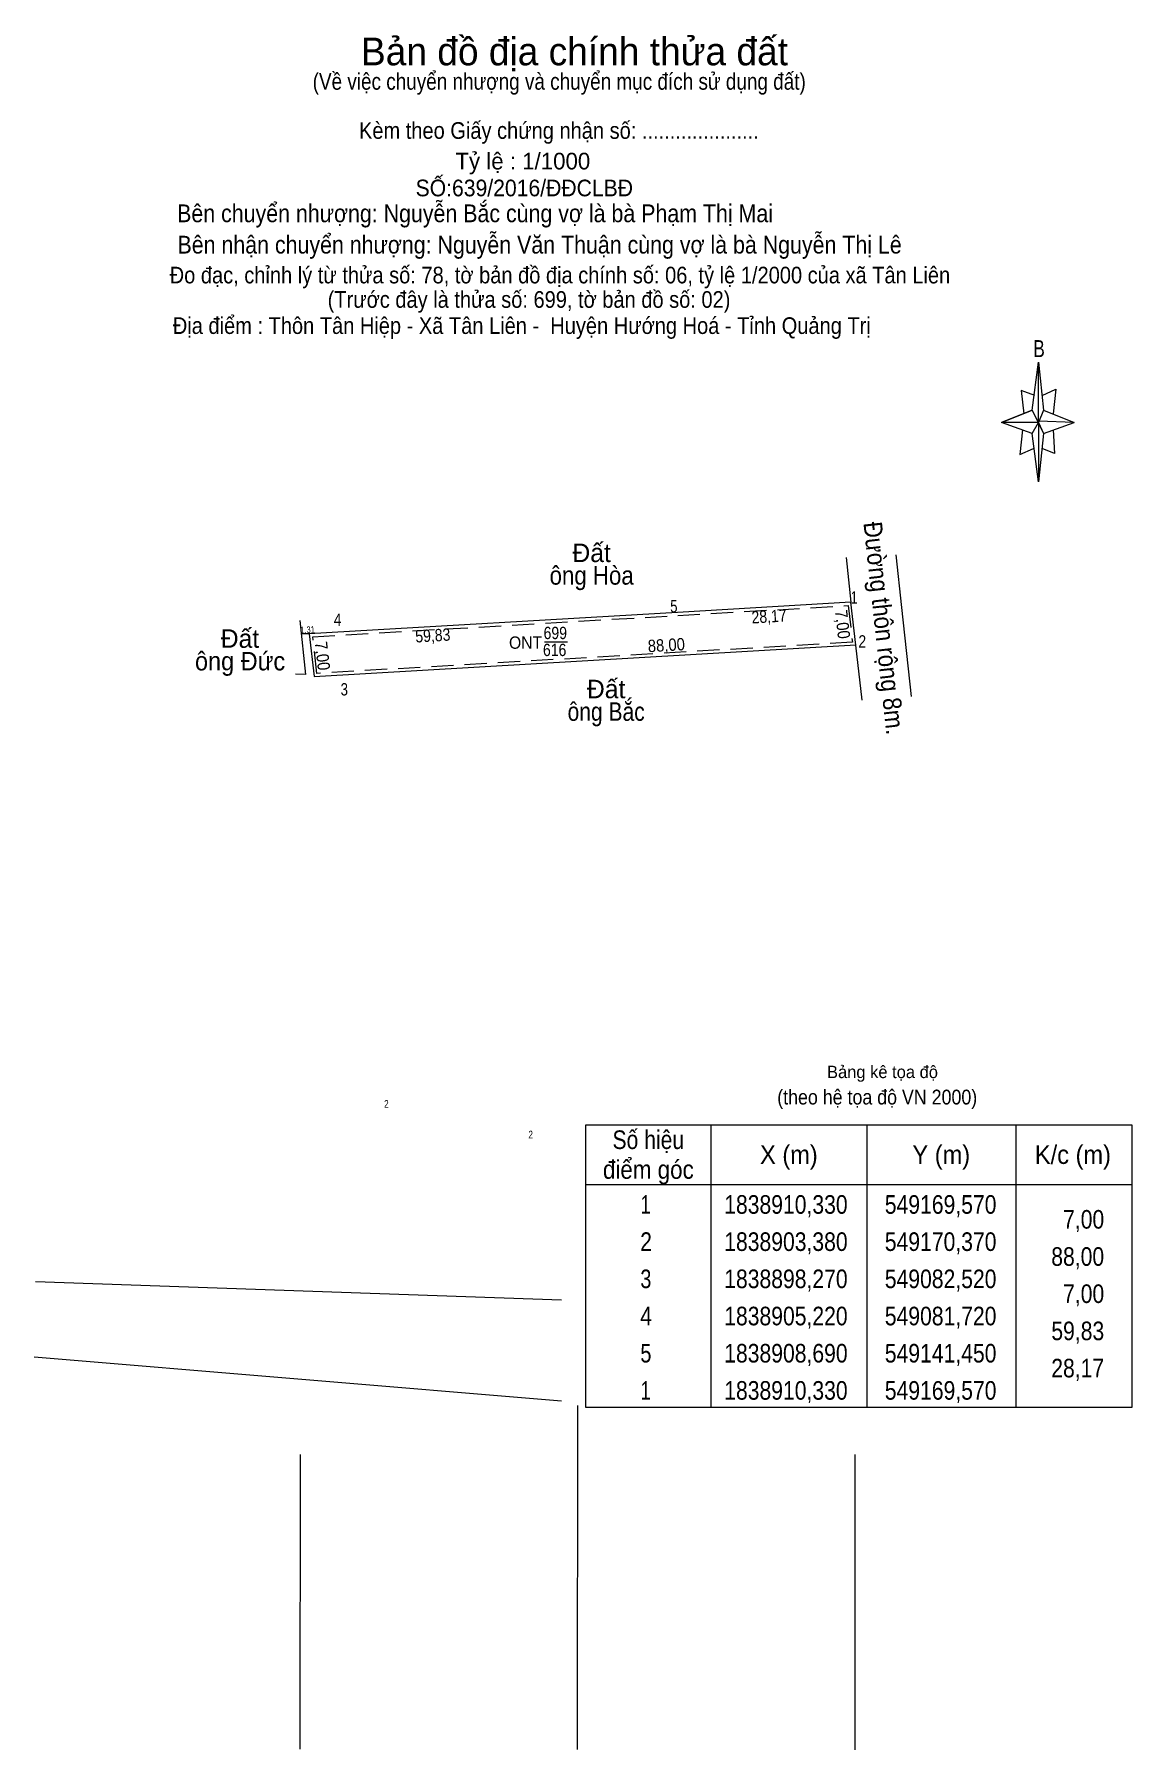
# Model space of a CAD drawing. Header units: metres. Extents: x 547371 to 549215, y 1838188 to 1839010.
# Drawn here: x 549037.1 to 549215.1, y 1838724.3 to 1839002.4 of the extents above; entities that cross this region are included whole.
import ezdxf
from ezdxf.enums import TextEntityAlignment as Align

# ---------------------------------------------------------------- set-up
doc = ezdxf.new("R2010")
doc.units = ezdxf.units.M
doc.header["$LTSCALE"] = 1.2
doc.linetypes.add('DOTTED', pattern=[1.5, 0.3, -1.2])
doc.linetypes.add('MEDIUM_DASHED', pattern=[4.5, 3, -1.5])
for name, color, linetype, lineweight in [('1', 7, 'DOTTED', 13), ('10', 7, 'Continuous', 13), ('15', 7, 'Continuous', 13), ('18', 7, 'Continuous', 13), ('21', 7, 'Continuous', 13), ('22', 7, 'Continuous', 13), ('23', 7, 'Continuous', 13), ('63', 7, 'Continuous', 13)]:
    doc.layers.add(name, color=color, linetype=linetype, lineweight=lineweight)

msp = doc.modelspace()

# ---------------------------------------------------------------- texts
at = {"layer": '1'}
for s, height, width, p in [('ONT', 2, 0.95, (549116.795, 1838902.79)), ('699', 2, 0.85, (549121.62, 1838904.36)), ('616', 2, 0.85, (549121.52, 1838901.61)), ('2', 1.25, 0.8, (549094.225, 1838828.36)), ('2', 1.25, 0.8, (549117.625, 1838823.39))]:
    msp.add_text(s, height=height, dxfattribs=dict(at, width=width)).set_placement(p, align=Align.CENTER)
at = {"layer": '21'}
for s, height, p in [('Bản đồ địa chính thửa đất', 4.5, (549124.735, 1838997.4)), ('Tỷ lệ : 1/1000', 2.7, (549116.355, 1838980.52)), ('Bảng kê tọa độ', 2, (549174.695, 1838833.18))]:
    msp.add_text(s, height=height, dxfattribs=at).set_placement(p, align=Align.CENTER)
for s, height, width, p in [('(Về việc chuyển nhượng và chuyển mục đích sử dụng đất)', 2.7, 0.85, (549122.26, 1838993.44)), ('Kèm theo Giấy chứng nhận số: .....................', 2.7, 0.9, (549122.205, 1838985.48)), ('SỐ:639/2016/ĐĐCLBĐ', 2.7, 0.95, (549116.595, 1838976.16)), ('Đo đạc, chỉnh lý từ thửa số: 78, tờ bản đồ địa chính số: 06, tỷ lệ 1/2000 của xã Tân Liên', 2.7, 0.9, (549122.375, 1838962.04)), ('(Trước đây là thửa số: 699, tờ bản đồ số: 02)', 2.7, 0.9, (549117.36, 1838958.08)), ('Địa điểm : Thôn Tân Hiệp - Xã Tân Liên -  Huyện Hướng Hoá - Tỉnh Quảng Trị ', 2.7, 0.9, (549116.64, 1838953.84)), ('B', 2.755, 0.75, (549200.1, 1838950.08)), ('(theo hệ tọa độ VN 2000)', 2.4, 0.9, (549173.84, 1838828.9))]:
    msp.add_text(s, height=height, dxfattribs=dict(at, width=width)).set_placement(p, align=Align.CENTER)
at = {"layer": '21', "width": 0.9}
for s, p in [('Bên chuyển nhượng: Nguyễn Bắc cùng vợ là bà Phạm Thị Mai', (549060.28, 1838971.96)), ('Bên nhận chuyển nhượng: Nguyễn Văn Thuận cùng vợ là bà Nguyễn Thị Lê', (549060.34, 1838966.88))]:
    msp.add_text(s, height=2.88, dxfattribs=at).set_placement(p)
at = {"layer": '63'}
for s, height, rotation, width, p in [('Đường thôn rộng 8m.', 3, 276.199, 0.9, (549173.468, 1838905.977)), ('28,17', 2, 3.338, 0.85, (549156.352, 1838907.05)), ('7,00', 2, 276.566, 0.9, (549167.231, 1838906.639)), ('1.31', 1.063, 3.325, 0.85, (549081.479, 1838905.348)), ('59,83', 2, 3.325, 0.85, (549101.812, 1838903.959)), ('7,00', 2, 276.566, 0.9, (549082.871, 1838901.519)), ('88,00', 2, 3.329, 0.9, (549139.687, 1838902.402))]:
    msp.add_text(s, height=height, rotation=rotation, dxfattribs=dict(at, width=width)).set_placement(p, align=Align.CENTER)
for p in [(549127.515, 1838916.85), (549070.475, 1838902.95), (549129.865, 1838894.77)]:
    msp.add_text('Đất', height=3, dxfattribs=at).set_placement(p, align=Align.CENTER)
for s, height, width, p in [('ông Hòa', 3, 0.9, (549127.52, 1838913.19)), ('ông Đức', 3, 0.95, (549070.485, 1838899.29)), ('ông Bắc', 3, 0.85, (549129.87, 1838891.11)), ('Số hiệu', 3.016, 0.85, (549136.71, 1838821.68)), ('X (m)', 3.016, 0.95, (549159.51, 1838819.26)), ('Y (m)', 3.016, 0.95, (549184.23, 1838819.26)), ('K/c (m)', 3.016, 0.95, (549205.585, 1838819.26)), ('điểm góc', 3.016, 0.9, (549136.715, 1838816.85)), (' 1', 3.016, 0.75, (549135.855, 1838811.18)), ('1838910,330', 3.016, 0.85, (549159.03, 1838811.18)), ('549169,570', 3.016, 0.85, (549184.125, 1838811.18)), (' 2', 3.016, 0.85, (549135.87, 1838805.15)), ('1838903,380', 3.016, 0.85, (549159.03, 1838805.15)), ('549170,370', 3.016, 0.85, (549184.125, 1838805.15)), (' 3', 3.016, 0.8, (549135.865, 1838799.12)), ('1838898,270', 3.016, 0.85, (549159.03, 1838799.12)), ('549082,520', 3.016, 0.85, (549184.125, 1838799.12)), (' 4', 3.016, 0.85, (549135.865, 1838793.09)), ('1838905,220', 3.016, 0.85, (549159.03, 1838793.09)), ('549081,720', 3.016, 0.85, (549184.125, 1838793.09)), (' 5', 3.016, 0.8, (549135.87, 1838787.06)), ('1838908,690', 3.016, 0.85, (549159.03, 1838787.06)), ('549141,450', 3.016, 0.85, (549184.125, 1838787.06)), (' 1', 3.016, 0.75, (549135.855, 1838781.03)), ('1838910,330', 3.016, 0.85, (549159.03, 1838781.03)), ('549169,570', 3.016, 0.85, (549184.125, 1838781.03))]:
    msp.add_text(s, height=height, dxfattribs=dict(at, width=width)).set_placement(p, align=Align.CENTER)
for s, height, width, p in [(' 5', 2, 0.8, (549141.45, 1838908.69)), (' 1', 2, 0.75, (549170.65, 1838910.13)), (' 4', 2, 0.85, (549086.94, 1838906.51)), (' 2', 2, 0.85, (549172.05, 1838902.99)), (' 3', 2, 0.8, (549087.99, 1838895.22)), ('7,00', 3.016, 0.85, (549210.66, 1838808.77)), ('88,00', 3.016, 0.85, (549210.65, 1838802.74)), ('7,00', 3.016, 0.85, (549210.66, 1838796.71)), ('59,83', 3.016, 0.85, (549210.66, 1838790.68)), ('28,17', 3.016, 0.85, (549210.65, 1838784.65))]:
    msp.add_text(s, height=height, dxfattribs=dict(at, width=width)).set_placement(p, align=Align.RIGHT)

# ---------------------------------------------------------------- linework, layer by layer
at = {"layer": '1', "linetype": 'MEDIUM_DASHED'}
msp.add_lwpolyline([(549169.13, 1838909.8), (549169.81, 1838903.85), (549082.96, 1838898.8), (549082.28, 1838904.75), (549141.48, 1838908.19)], close=True, dxfattribs=at)
at = {"layer": '10'}
msp.add_lwpolyline([(549080.18, 1838907.35), (549081.12, 1838898.63), (549079.49, 1838898.66)], dxfattribs=at)
at = {"layer": '15'}
for p, q in [((549176.86, 1838918.04), (549177.79, 1838909.5)), ((549177.79, 1838909.5), (549179.36, 1838895.03)), ((549081.72, 1838905.22), (549080.41, 1838905.2)), ((549081.72, 1838905.22), (549082.52, 1838898.27))]:
    msp.add_line(p, q, dxfattribs=at)
at = {"layer": '18'}
for p, q in [((549168.8, 1838917.58), (549169.57, 1838910.33)), ((549169.57, 1838910.33), (549141.45, 1838908.69)), ((549141.45, 1838908.69), (549081.72, 1838905.22)), ((549170.37, 1838903.38), (549082.52, 1838898.25))]:
    msp.add_line(p, q, dxfattribs=at)
at = {"layer": '21'}
for p, q in [((549199, 1838941.48), (549200, 1838949.28)), ((549200.8, 1838941.48), (549205.8, 1838939.48)), ((549199, 1838937.68), (549194, 1838939.48)), ((549202.4, 1838938.28), (549202.6, 1838934.48)), ((549200.8, 1838937.68), (549200, 1838929.88)), ((549202.6, 1838934.48), (549200.6, 1838935.28))]:
    msp.add_line(p, q, dxfattribs=at)
for points in [[(549200, 1838949.28), (549200.8, 1838941.48), (549200, 1838939.48)], [(549200, 1838939.48), (549194, 1838939.48), (549199, 1838941.48), (549200.8, 1838937.68), (549205.8, 1838939.48), (549200, 1838939.68)], [(549200, 1838939.48), (549200, 1838929.88), (549199, 1838937.68)]]:
    msp.add_lwpolyline(points, close=True, dxfattribs=at)
for points in [[(549199.4, 1838943.88), (549197.2, 1838944.68), (549197.6, 1838940.88)], [(549200.6, 1838943.88), (549202.8, 1838944.88), (549202.4, 1838940.88)], [(549200, 1838939.48), (549199, 1838941.48), (549194, 1838939.48)], [(549197.4, 1838938.28), (549197, 1838934.28), (549199.2, 1838935.28)], [(549200, 1838939.48), (549200.8, 1838937.68), (549205.8, 1838939.48)]]:
    msp.add_lwpolyline(points, dxfattribs=at)
at = {"layer": '22'}
for p, q in [((549125.24, 1838724.32), (549125.28, 1838780.08)), ((549080.24, 1838724.36), (549080.28, 1838772.12)), ((549170.24, 1838724.28), (549170.28, 1838772.12))]:
    msp.add_line(p, q, dxfattribs=at)
at = {"layer": '23'}
msp.add_lwpolyline([(549171.39, 1838894.44), (549170.37, 1838903.38), (549169.57, 1838910.33)], dxfattribs=at)
at = {"layer": '63'}
for p, q in [((549119.85, 1838903.91), (549123.58, 1838903.91)), ((549146.85, 1838825.6), (549146.85, 1838779.76)), ((549172.18, 1838825.6), (549172.18, 1838779.76)), ((549196.3, 1838825.6), (549196.3, 1838779.76)), ((549126.58, 1838815.95), (549215.12, 1838815.95)), ((549037.3, 1838800.19), (549122.63, 1838797.23)), ((549037.11, 1838787.96), (549122.63, 1838780.86))]:
    msp.add_line(p, q, dxfattribs=at)
msp.add_lwpolyline([(549126.58, 1838825.6), (549215.12, 1838825.6), (549215.12, 1838779.76), (549126.58, 1838779.76)], close=True, dxfattribs=at)

msp.set_redraw_order([(e.dxf.handle, doc.entitydb.next_handle()) for e in msp.query("TEXT MTEXT ATTDEF DIMENSION ARC_DIMENSION")])  # texts and dimensions are drawn at this point

doc.saveas('drawing.dxf')
